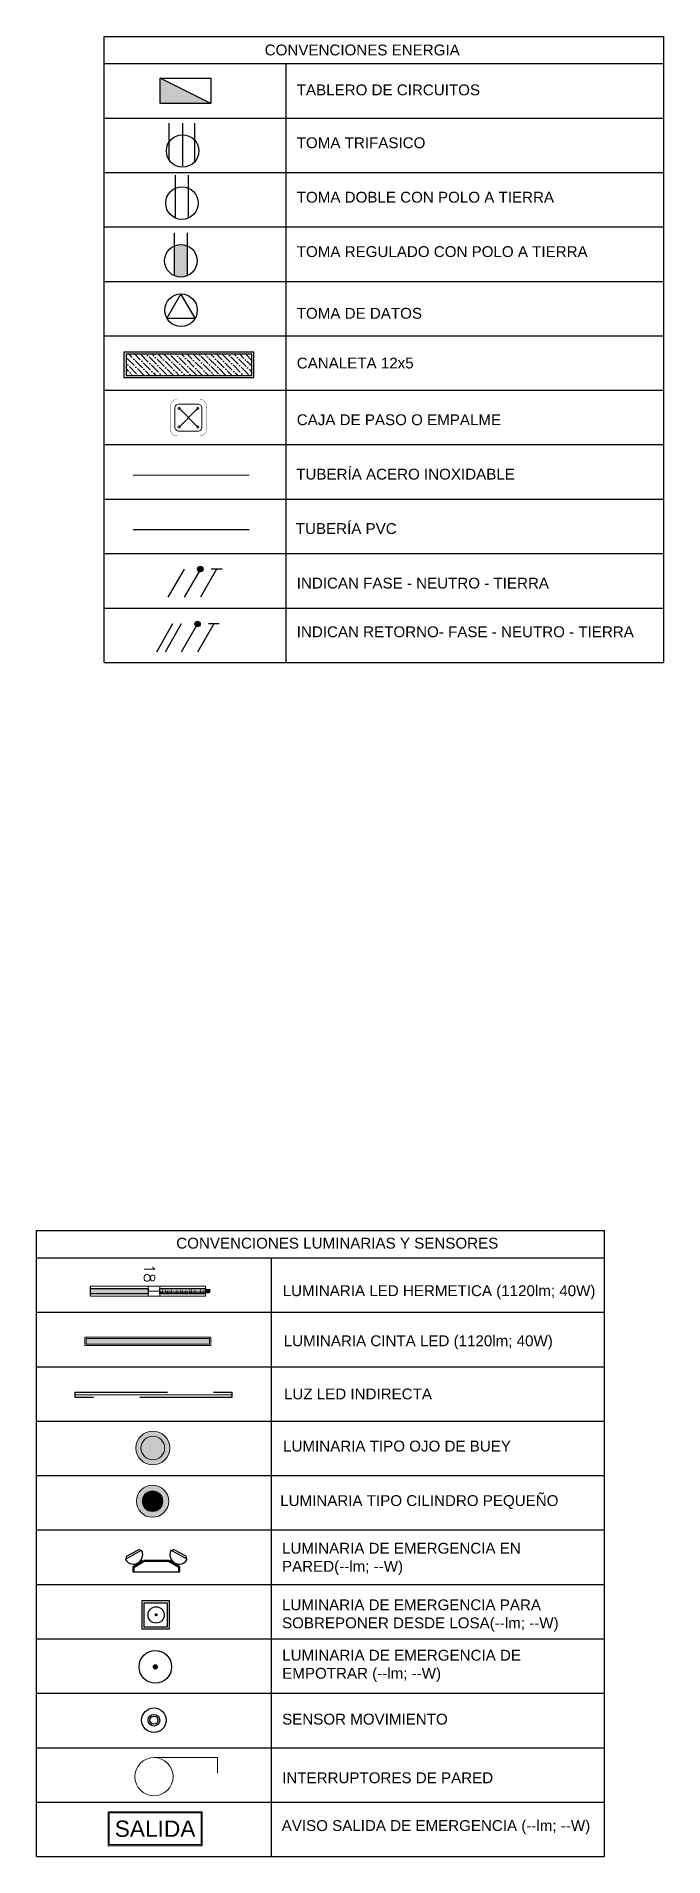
# Model space of a CAD drawing. Header units: millimetres. Extents: x -430 to 508, y 26 to 957.
# Drawn here: x 351.23 to 357.02, y 37.83 to 54.63 of the extents above; entities that cross this region are included whole.
import ezdxf
from ezdxf.enums import TextEntityAlignment as Align
from ezdxf.lldxf.tags import DXFTag

# ---------------------------------------------------------------- set-up
doc = ezdxf.new("R2010")
doc.units = ezdxf.units.MM
for name, pattern in [('CONTINUA', [0]), ('DASHED2', [9.525, 6.35, -3.175]), ('LÍNEAS_OCULTASX2', [0.75, 0.5, -0.25])]:
    doc.linetypes.add(name, pattern=pattern)
for name, color, linetype in [('-ALAMBRADO', 7, 'Continuous'), ('-CN-GYD-ILUMINACION-EM', 1, 'Continuous'), ('-CN-GYD-TEXTOS', 7, 'Continuous'), ('BYPASS', 7, 'Continuous'), ('CAJA DE PASO', 86, 'Continuous'), ('GG_EMERGENCIA 03', 1, 'Continuous'), ('GG_LUMINARIA LED HERMETICA', 1, 'Continuous'), ('GG_PROYECCION', 9, 'DASHED2'), ('LUMINARIA DE EMERGENCIA', 1, 'Continuous'), ('LUMINARIA EMERGENCIA DE EMPOTRAR', 1, 'Continuous'), ('LUMINARIA LED CIRCULAR', 7, 'Continuous'), ('LUZ LED INDIRECTA', 7, 'Continuous'), ('RE60', 7, 'Continuous'), ('SENSOR MOVIMIENTO', 3, 'Continuous'), ('T', 1, 'Continuous'), ('TB', 7, 'Continuous'), ('TOMA REGULADO', 1, 'Continuous'), ('TOMA TRIFASICO', 1, 'Continuous')]:
    doc.layers.add(name, color=color, linetype=linetype)
for name, color, linetype, lineweight in [('-CN-GYD-INTERRUPTORES DE PARED', 3, 'Continuous', 20), ('-CN-GYD-LUMINARIA CINTA LED', 4, 'Continuous', 18), ('-CN-GYD-TUBERIA PVC', 96, 'PVC_LINE', 25), ('-CN-GYD-TUBERÍA ILUMINACION', 250, 'Continuous', 18), ('-CN-GYD-TUBERÍA PRINCIPAL ILUMINACION', 5, 'Continuous', 5), ('-CN-GYD-TUBERÍA TOMACORRIENTE PVC', 86, 'Continuous', 18), ('_TEXTO', 7, 'Continuous', 9), ('L', 7, 'Continuous', 15), ('LUMINARIA DE EMERGENCIA PARA SOBREPONER', 1, 'Continuous', 25), ('RE80', 7, 'Continuous', 15)]:
    doc.layers.add(name, color=color, linetype=linetype, lineweight=lineweight)
doc.layers.add('JCA_HATCH 254', color=7, linetype='Continuous', true_color=0xcfcfcf)
doc.styles.add('CORPORATIVO', font='simplex.shx')
doc.styles.add('GYD', font='arial.ttf', dxfattribs={"height": 2.5})
doc.styles.add('ROMANS', font='arial.ttf')
doc.styles.get("Standard").update_dxf_attribs({"font": 'arial.ttf'})
tags = doc.linetypes.add('EMT_LINE', pattern='A,0.5,-0.2,["EMT",Standard,S=0.1,R=0,X=-0.1,Y=-0.05],-0.25', length=0.95).pattern_tags.tags
tags[6] = DXFTag(74, 10)
tags = doc.linetypes.add('PVC_LINE', pattern='A,0.5,-0.2,["PVC",Standard,S=0.1,R=0,X=-0.1,Y=-0.05],-0.25', length=0.95).pattern_tags.tags
tags[6] = DXFTag(74, 10)
pattern_1 = [(270, (73.633, 4.985), (10.40324, -6.00631), [1.50158, -10.51105]), (360, (73.6335, 4.2344), (10.40324, 6.00631), [0.75079, -20.05569]), (360, (73.6335, 4.047), (10.40324, 6.00631), [0.60063, -20.20584]), (360, (73.6335, 4.422), (10.40324, 6.00631), [0.60063, -20.20584]), (330, (73.633, 3.859), (10.40324, 6.00631), [0.4805, -11.53212]), (30, (73.633, 4.61), (4e-09, 12.01262), [0.4805, -11.53212])]
pattern_2 = [(0, (0, 0), (0, 6.985), [5.08, -1.905]), (90, (0, 0), (-6.985, 4e-16), [5.08, -1.905])]

msp = doc.modelspace()

# ---------------------------------------------------------------- texts
at = {"layer": 'RE60', "ltscale": 0.02, "char_height": 0.1, "attachment_point": 5, "style": 'ROMANS'}
for s, insert, width in [(' CONVENCIONES ENERGIA', (354.216, 54.5, 0), 5.55657), ('CONVENCIONES LUMINARIAS Y SENSORES ', (354.005, 43.493, 0), 2.96683)]:
    msp.add_mtext(s, dxfattribs=dict(at, insert=insert, width=width))
at = {"layer": 'RE80', "ltscale": 0.015, "char_height": 0.1, "attachment_point": 4, "style": 'ROMANS'}
for s, insert, width in [('\\pxl1,r1.8772;TABLERO DE CIRCUITOS', (353.531, 54.132, 0), 3.38772), ('\\pxl1,r1.8772;TOMA TRIFASICO', (353.531, 53.644, 0), 3.38772), ('\\pxl1,r1.8772;TOMA DOBLE CON POLO A TIERRA', (353.531, 53.142, 0), 3.38772), ('\\pxl1,r1.8772;TOMA REGULADO CON POLO A TIERRA', (353.531, 52.64, 0), 3.38772), ('\\pxl1,r1.8772;TOMA DE DATOS', (353.531, 52.071, 0), 3.38772), ('CANALETA 12x5', (353.631, 51.612), 3.38772), ('\\pxl1,r1.8772;CAJA DE PASO O EMPALME', (353.531, 51.089, 0), 3.38772), ('TUBERÍA ACERO INOXIDABLE', (353.626, 50.587, 0), 2.01185), ('TUBERÍA PVC', (353.622, 50.085, 0), 0.92699), ('\\pxl1,r1.8772;INDICAN FASE - NEUTRO - TIERRA', (353.531, 49.582, 0), 3.38772), ('\\pxl1,r1.8772,t34;INDICAN RETORNO- FASE - NEUTRO - TIERRA', (353.531, 49.133, 0), 3.52039), ('\\pxl1,r1.8772;LUMINARIA LED HERMETICA (1120lm; 40W)', (353.401, 43.04, 0), 4.02029), ('\\pxl1,r1.8772;LUMINARIA CINTA LED (1120lm; 40W)', (353.411, 42.578, 0), 4.02029), ('\\pxl1,r1.8772;LUZ LED INDIRECTA', (353.413, 42.102, 0), 1.70732), ('\\pxl1,r1.8772;LUMINARIA DE EMERGENCIA EN PARED(--lm; --W)', (353.395, 40.581, 0), 2.49295), ('\\pxl1,r1.8772;LUMINARIA DE EMERGENCIA PARA SOBREPONER DESDE LOSA(--lm; --W)', (353.395, 40.059, 0), 2.91315), ('\\pxl1,r1.8772;LUMINARIA DE EMERGENCIA DE EMPOTRAR (--lm; --W)', (353.397, 39.594, 0), 3.02409), ('\\pxl1,r1.8772;SENSOR MOVIMIENTO', (353.396, 39.102, 0), 3.38772), ('\\pxl1,r1.8772;AVISO SALIDA DE EMERGENCIA (--lm; --W)', (353.392, 38.106, 0), 3.16485)]:
    msp.add_mtext(s, dxfattribs=dict(at, insert=insert, width=width))
for s, insert in [('\\pxt5;LUMINARIA TIPO OJO DE BUEY', (353.505, 41.621)), ('\\pxt5;LUMINARIA TIPO CILINDRO PEQUEÑO', (353.478, 41.105, 0)), ('INTERRUPTORES DE PARED', (353.496, 38.561))]:
    msp.add_mtext_dynamic_manual_height_columns(s, width=1414.4807, gutter_width=187.5, heights=[277.011], dxfattribs=dict(at, insert=insert))

# ---------------------------------------------------------------- blocks, each defined once
blk = doc.blocks.new('Sensor 360º_')
at = {"layer": 'SENSOR MOVIMIENTO'}
for radius in [0.113, 0.054, 0.0375]:
    blk.add_circle((0, 0), radius, dxfattribs=at)
blk = doc.blocks.new('OJO DE BUEY 12W')
at = {"layer": '-CN-GYD-TUBERÍA ILUMINACION', "linetype": 'EMT_LINE', "lineweight": 5, "ltscale": 10}
h = blk.add_hatch(color=256, dxfattribs=at)
h.dxf.hatch_style = 1
h.set_gradient(color1=(147, 149, 152), color2=(248, 246, 176), name='SPHERICAL')
edge = h.paths.add_edge_path()
edge.add_arc((0, 0), 72.7, 0, 360)
at = {"layer": 'JCA_HATCH 254', "transparency": 33554687}
h = blk.add_hatch(color=256, dxfattribs=at)
h.dxf.hatch_style = 1
h.paths.add_polyline_path([(-104, 0, 1), (104, 0, 1)])
h.paths.add_polyline_path([(73, 0, -1), (-73, 0, -1)], flags=16)
at = {"layer": '-CN-GYD-TUBERÍA ILUMINACION', "linetype": 'Continuous', "lineweight": 5, "ltscale": 10}
blk.add_circle((0, 0), 72.7, dxfattribs=at)
at = {"layer": 'LUMINARIA LED CIRCULAR', "linetype": 'Continuous', "lineweight": 5, "ltscale": 10}
blk.add_circle((0, 0), 104, dxfattribs=at)
blk = doc.blocks.new('*U529')
at = {"layer": '-CN-GYD-ILUMINACION-EM', "ltscale": 0.3}
for p, q in [((-145, 270), (-200, 170)), ((-114, 285), (-197, 136)), ((-119, 277), (-119, 277)), ((-193, 144), (-193, 144)), ((-114, -285), (-197, -136)), ((-193, -144), (-193, -144)), ((-145, -270), (-200, -170)), ((-119, -277), (-119, -277))]:
    blk.add_line(p, q, dxfattribs=at)
at = {"layer": '-CN-GYD-ILUMINACION-EM'}
for p, q in [((0, 217), (-46, 217)), ((0, 207), (-40, 207)), ((0, -217), (0, 217)), ((-104, 116), (-104, -116)), ((-94, 114), (-94, -114)), ((-46, -217), (0, -217)), ((-40, -207), (0, -207))]:
    blk.add_line(p, q, dxfattribs=at)
for points in [[(-46, 217), (-104, 116)], [(-40, 207), (-94, 114)], [(-56, 199), (-70, 208)], [(-96, 130), (-110, 138)], [(-96, -130), (-110, -138)], [(-46, -217), (-104, -116)], [(-40, -207), (-94, -114)], [(-56, -199), (-70, -208)]]:
    blk.add_lwpolyline(points, dxfattribs=at)
at = {"layer": '-CN-GYD-ILUMINACION-EM', "ltscale": 0.3}
for centre, radius, start, end in [((-183, 161), 19.1, 150.9715, 240.9715), ((-156, 211), 85.5, 240.9715, 60.9715), ((-128, 260), 19.1, 60.9715, 150.9715), ((-183, -161), 19.1, 119.0285, 209.0285), ((-156, -211), 85.5, 299.0285, 119.0285), ((-128, -260), 19.1, 209.0285, 299.0285)]:
    blk.add_arc(centre, radius, start, end, dxfattribs=at)
at = {"layer": '-CN-GYD-TEXTOS', "style": 'GYD'}
blk.add_attdef('5', (-68, -406), '', height=125, rotation=90, dxfattribs=at)
blk = doc.blocks.new('A$Cc7fbbbd8')
at = {"layer": 'GG_EMERGENCIA 03', "ltscale": 0.3}
h = blk.add_hatch(dxfattribs=at)
h.set_pattern_fill('ANSI31', color=256, scale=0.0005, angle=90)
h.set_pattern_definition([(135, (0.0614115, 0.0595737), (-0.00112253, -0.00112253), [])])
edge = h.paths.add_edge_path()
edge.add_arc((0.0614, 0.1), 0.00475, 0, 360)
for points in [[(-0.005, 0.0348), (-0.005, 0.1606), (0.1278, 0.1606), (0.1278, 0.0348)], [(0.005, 0.0448), (0.005, 0.1506), (0.1178, 0.1506), (0.1178, 0.0448)]]:
    blk.add_lwpolyline(points, close=True, dxfattribs=at)
for radius in [0.0376, 0.00475]:
    blk.add_circle((0.0614, 0.1), radius, dxfattribs=at)
blk = doc.blocks.new('Luminaria Lineal lumen')
at = {"layer": '-CN-GYD-INTERRUPTORES DE PARED'}
h = blk.add_hatch(dxfattribs=at)
h.set_pattern_fill('SWAMP', color=252, scale=0.5, angle=90)
h.set_pattern_definition([(90, (-99.318, -5.545), (-10.99852, 6.35), [1.5875, -11.1125]), (180, (-99.3185, -4.7517), (-10.99852, -6.35), [0.79375, -21.2033]), (180, (-99.3185, -4.553), (-10.99852, -6.35), [0.635, -21.36205]), (180, (-99.3185, -4.95), (-10.99852, -6.35), [0.635, -21.36205]), (150, (-99.318, -4.355), (-10.99852, -6.35), [0.508, -12.192]), (210, (-99.318, -5.149), (-5e-09, -12.7), [0.508, -12.192])])
h.paths.add_polyline_path([(-560, 25), (-560, -25), (560, -25), (560, 25)])
at = {"layer": '-CN-GYD-INTERRUPTORES DE PARED', "color": 4}
for points in [[(-572, -37), (-572, 37), (572, 37), (572, -37)], [(-560, -25), (-560, 25), (560, 25), (560, -25)]]:
    blk.add_lwpolyline(points, close=True, dxfattribs=at)
blk = doc.blocks.new('GG_HERMETICA')
h = blk.add_hatch()
h.set_pattern_fill('SWAMP', color=252, scale=0.472938, angle=270)
h.set_pattern_definition(pattern_1)
h.paths.add_polyline_path([(-20, -24), (-20, 23), (-550, 23), (-550, -24)])
h = blk.add_hatch()
h.set_pattern_fill('SWAMP', color=252, scale=0.472938, angle=270)
h.set_pattern_definition(pattern_1)
h.paths.add_polyline_path([(509, -24), (509, 24), (90, 23), (90, -24)])
at = {"layer": '-CN-GYD-INTERRUPTORES DE PARED', "color": 1}
blk.add_line((-20, 0), (90, 0), dxfattribs=at)
at = {"layer": '-CN-GYD-INTERRUPTORES DE PARED', "color": 1, "extrusion": (0, 0, -1)}
blk.add_lwpolyline([(20, -46), (550, -46), (550, 46), (20, 46)], dxfattribs=at)
at = {"layer": '-CN-GYD-INTERRUPTORES DE PARED', "color": 1}
for points in [[(509, -46), (509, 46)], [(513, 8), (512, 7), (512, 3), (511, 0), (511, -13), (509, -13), (509, 0), (509, 13), (511, 13), (511, 0), (512, -3), (512, -7), (513, -8)], [(519, 12), (519, 17), (513, 17), (513, 17), (512, 16), (511, 15), (511, 13), (512, 12), (513, 11), (519, 11)], [(513, 11), (513, 8), (519, 8)], [(518, 17), (518, 11), (518, 8), (518, 0), (518, -8), (518, -11), (518, -17)], [(528, -12), (528, -16), (520, -16), (520, -12), (520, 0), (520, 12), (519, 12), (519, 0), (519, -12), (520, -12)], [(520, 12), (520, 16), (528, 16), (528, 12)], [(528, 8), (520, 8)], [(541, -14), (540, -16), (530, -16), (530, -12), (530, 0), (530, 12), (528, 12), (528, 0), (528, -12), (530, -12)], [(530, 12), (530, 16), (540, 16), (541, 14)], [(530, 7), (540, 7), (540, 9), (530, 9)], [(540, 9), (541, 11)], [(540, 7), (541, 4)], [(519, -12), (519, -17), (513, -17), (513, -17), (512, -16), (511, -15), (511, -13), (512, -12), (513, -11), (519, -11)], [(513, -11), (513, -8), (519, -8)], [(528, -8), (520, -8)], [(530, -7), (540, -7), (540, -9), (530, -9)], [(540, -7), (541, -4)], [(540, -9), (541, -11)]]:
    blk.add_lwpolyline(points, dxfattribs=at)
blk.add_lwpolyline([(550, -11), (550, 0), (550, 11), (548, 14), (546, 14), (541, 14), (541, 0), (541, -14), (546, -14), (548, -14)], close=True, dxfattribs=at)
for points in [[(509, 46, 0), (90, 46, 0), (-20, 46, 0), (-20, -46, 0), (90, -46, 0), (90, 46, 0)], [(90, -46, 0), (509, -46, 0)]]:
    blk.add_polyline3d(points, dxfattribs=at)
at = {"ltscale": 0.3}
blk.add_line((-550, -40), (-550, 40), dxfattribs=at)
at = {"color": 1}
blk.add_lwpolyline([(-20, 23), (-20, -24), (-550, -24), (-550, 23)], close=True, dxfattribs=at)
blk.add_lwpolyline([(509, -24), (90, -24), (90, 23), (509, 23)], dxfattribs=at)
at = {"color": 7, "style": 'CORPORATIVO', "flags": 1}
for tag, p in [('TIPOCONTROL', (-554, 0)), ('CONTROL', (-554, 10)), ('ACTUADOR', (-554, -10))]:
    blk.add_attdef(tag, text='', height=2, dxfattribs=at).set_placement(p, align=Align.MIDDLE_RIGHT)
at = {"color": 7, "style": 'CORPORATIVO'}
blk.add_attdef('IDENTIFICACION', text='', height=2, dxfattribs=at).set_placement((0, 82), align=Align.BOTTOM_CENTER)
at = {"color": 7, "style": 'CORPORATIVO', "flags": 1}
for tag, p in [('FABRICANTE', (553, 16)), ('REFERENCIA', (553, 5)), ('LOCALIZACION', (553, -5)), ('POTENCIA', (553, -16))]:
    blk.add_attdef(tag, text='', height=2, dxfattribs=at).set_placement(p, align=Align.MIDDLE_LEFT)
at = {"color": 7, "style": 'CORPORATIVO'}
blk.add_attdef('CIRCUITO', text='', height=2, dxfattribs=at).set_placement((532, -92), align=Align.TOP_LEFT)
blk = doc.blocks.new('A$C9f2337e8')
at = {"layer": 'GG_PROYECCION', "color": 40, "linetype": 'CONTINUA', "ltscale": 0.3, "true_color": 0xf8d731, "const_width": 0.01}
blk.add_lwpolyline([(-6.832, -0.371), (0.409, -0.371)], dxfattribs=at)
at = {"layer": 'GG_PROYECCION', "color": 0, "ltscale": 0.3}
blk.add_lwpolyline([(-6.832, -0.396), (-6.832, -0.346), (0.409, -0.346), (0.409, -0.396)], close=True, dxfattribs=at)
blk = doc.blocks.new('A$Cd32da91f')
at = {"layer": '-CN-GYD-TUBERÍA ILUMINACION', "linetype": 'EMT_LINE', "lineweight": 5, "ltscale": 10}
h = blk.add_hatch(color=256, dxfattribs=at)
h.dxf.hatch_style = 1
h.set_gradient(color1=(248, 215, 49), color2=(248, 215, 49), name='INVSPHERICAL')
h.paths.add_polyline_path([(0.0875, -0.0302), (0.0971, -0.032), (0.1061, -0.0355), (0.1144, -0.0406), (0.1216, -0.0472), (0.1274, -0.0549), (0.1318, -0.0636), (0.1344, -0.073), (0.1353, -0.0827), (0.1344, -0.0923), (0.1318, -0.1017), (0.1274, -0.1104), (0.1216, -0.1181), (0.1144, -0.1247), (0.1061, -0.1298), (0.0971, -0.1333), (0.0875, -0.1351), (0.0778, -0.1351), (0.0682, -0.1333), (0.0592, -0.1298), (0.0509, -0.1247), (0.0437, -0.1181), (0.0379, -0.1104), (0.0336, -0.1017), (0.0309, -0.0923), (0.03, -0.0827), (0.0309, -0.073), (0.0336, -0.0636), (0.0379, -0.0549), (0.0437, -0.0472), (0.0509, -0.0406), (0.0592, -0.0355), (0.0682, -0.032), (0.0778, -0.0302)])
at = {"transparency": 33554687}
h = blk.add_hatch(color=256, dxfattribs=at)
h.dxf.hatch_style = 1
edge = h.paths.add_edge_path()
edge.add_ellipse((0.0827, -0.0827), major_axis=(0.0584, 0.0584), ratio=1, start_angle=0, end_angle=360)
edge = h.paths.add_edge_path(flags=16)
edge.add_ellipse((0.0827, -0.0827), major_axis=(0.0372, 0.0372), ratio=1, start_angle=0, end_angle=360)
h = blk.add_hatch(color=256, dxfattribs=at)
h.dxf.hatch_style = 1
edge = h.paths.add_edge_path()
edge.add_ellipse((0.0827, -0.0827), major_axis=(0.0514, 0.0514), ratio=1, start_angle=0, end_angle=360)
edge.add_ellipse((0.0827, -0.0827), major_axis=(0.0584, 0.0584), ratio=1, start_angle=0, end_angle=360)
edge.add_ellipse((0.0827, -0.0827), major_axis=(0.0514, 0.0514), ratio=1, start_angle=0, end_angle=360)
edge.add_ellipse((0.0827, -0.0827), major_axis=(0.0584, 0.0584), ratio=1, start_angle=0, end_angle=360)
edge.add_ellipse((0.0827, -0.0827), major_axis=(0.0514, 0.0514), ratio=1, start_angle=0, end_angle=360)
edge.add_ellipse((0.0827, -0.0827), major_axis=(0.0584, 0.0584), ratio=1, start_angle=0, end_angle=360)
at = {"layer": '-CN-GYD-TUBERÍA ILUMINACION', "linetype": 'Continuous', "ltscale": 10}
for major_axis in [(0.0584, 0.0584), (0.0372, 0.0372)]:
    blk.add_ellipse((0.0827, -0.0827), major_axis=major_axis, ratio=1, start_param=5.497787, end_param=11.780972, dxfattribs=at)
blk = doc.blocks.new('A$C078c93ae')
at = {"layer": 'LUMINARIA EMERGENCIA DE EMPOTRAR', "ltscale": 0.3}
h = blk.add_hatch(dxfattribs=at)
h.set_pattern_fill('ANSI31', color=256, scale=0.001)
h.set_pattern_definition([(45, (-0.005658, 0.0751944), (-0.00224506, 0.00224506), [])])
edge = h.paths.add_edge_path()
edge.add_arc((0.0752, 0.0752), 0.00949, 0, 360)
for radius in [0.0752, 0.00949]:
    blk.add_circle((0.0752, 0.0752, 0), radius, dxfattribs=at)
blk = doc.blocks.new('Salida_3.8W')
h = blk.add_hatch()
h.set_pattern_fill('ANGLE', color=256)
h.set_pattern_definition(pattern_2)
h.paths.add_polyline_path([(0.434, -0.01), (0.434, 0.303), (-0.434, 0.303), (-0.434, -0.01)])
h.paths.add_polyline_path([(-0.424, 0), (-0.424, 0.293), (0.424, 0.293), (0.424, 0)], flags=16)
h = blk.add_hatch()
h.set_pattern_fill('ANGLE', color=256)
h.set_pattern_definition(pattern_2)
h.paths.add_polyline_path([(0.434, -0.01), (0.434, 0.303), (-0.434, 0.303), (-0.434, -0.01)])
h.paths.add_polyline_path([(-0.424, 0), (-0.424, 0.293), (0.424, 0.293), (0.424, 0)], flags=16)
at = {"layer": 'L'}
h = blk.add_hatch(dxfattribs=at)
h.set_pattern_fill('ANGLE', color=3)
h.set_pattern_definition([(0, (-44.6785, -37.2514), (0, 6.985), [5.08, -1.905]), (90, (-44.6785, -37.2514), (-6.985, 4e-16), [5.08, -1.905])])
h.paths.add_polyline_path([(0.434, -0.01), (0.434, 0.303), (-0.434, 0.303), (-0.434, -0.01)])
h.paths.add_polyline_path([(-0.424, 0), (-0.424, 0.293), (0.424, 0.293), (0.424, 0)], flags=16)
h = blk.add_hatch(color=3, dxfattribs=at)
h.paths.add_polyline_path([(0.434, -0.01), (0.434, 0.303), (-0.434, 0.303), (-0.434, -0.01)])
h.paths.add_polyline_path([(-0.424, 0), (-0.424, 0.293), (0.424, 0.293), (0.424, 0)], flags=16)
at = {"layer": 'L', "color": 3}
for points in [[(-0.434, 0.303), (0.434, 0.303), (0.434, -0.01), (-0.434, -0.01)], [(-0.424, 0.293), (0.424, 0.293), (0.424, 0), (-0.424, 0)]]:
    blk.add_lwpolyline(points, close=True, dxfattribs=at)
at = {"layer": 'L', "color": 3, "insert": (0, 0.146, 712.661), "char_height": 0.15, "width": 0.84839, "attachment_point": 5}
blk.add_mtext('\\pxqc;SALIDA', dxfattribs=at)
blk = doc.blocks.new('t')
at = {"layer": 'T'}
for p, q in [((0.0063, 0.03), (0.2042, 0.03)), ((0.0063, -0.03), (0.2042, -0.03))]:
    blk.add_line(p, q, dxfattribs=at)
blk.add_circle((0.075, 0), 0.075, dxfattribs=at)
blk = doc.blocks.new('TB')
at = {"layer": 'TB'}
h = blk.add_hatch(color=256, dxfattribs=at)
h.dxf.hatch_style = 1
h.paths.add_polyline_path([(0.156, 0), (-0.156, 0.156), (-0.156, 0)])
blk.add_lwpolyline([(-0.156, 0.156), (0.156, 0.156), (0.156, 0), (-0.156, 0)], close=True, dxfattribs=at)
blk.add_lwpolyline([(0.156, 0), (-0.156, 0.156)], dxfattribs=at)
blk = doc.blocks.new('Caja de paso')
at = {"layer": '-CN-GYD-TUBERÍA TOMACORRIENTE PVC', "const_width": 0.00173}
blk.add_lwpolyline([(-0.111, 0.067), (-0.111, -0.067, 0.414214), (-0.067, -0.111), (0.067, -0.111, 0.414214), (0.111, -0.067), (0.111, 0.067, 0.414214), (0.067, 0.111), (-0.067, 0.111, 0.414214)], format="xyb", close=True, dxfattribs=at)
at = {"layer": '-CN-GYD-TUBERÍA TOMACORRIENTE PVC'}
blk.add_lwpolyline([(-0.057, -0.082), (0.057, -0.082, 0.414214), (0.082, -0.057), (0.082, 0.057, 0.414214), (0.057, 0.082), (-0.057, 0.082, 0.414214), (-0.082, 0.057), (-0.082, -0.057, 0.414214)], format="xyb", close=True, dxfattribs=at)
at = {"layer": '-CN-GYD-TUBERÍA TOMACORRIENTE PVC', "linetype": 'LÍNEAS_OCULTASX2'}
for points in [[(-0.057, 0.057), (0.057, -0.057)], [(0.057, 0.057), (-0.057, -0.057)]]:
    blk.add_lwpolyline(points, dxfattribs=at)
at = {"layer": '-CN-GYD-TUBERÍA TOMACORRIENTE PVC'}
for centre in [(-0.057, 0.057), (0.057, 0.057), (-0.057, -0.057), (0.057, -0.057)]:
    blk.add_circle(centre, 0.00665, dxfattribs=at)
blk = doc.blocks.new('3x')
at = {"layer": '-ALAMBRADO'}
h = blk.add_hatch(color=256, dxfattribs=at)
edge = h.paths.add_edge_path()
edge.add_arc((0.078, 0.13), 0.025, 0, 360)
for p, q in [((-0.152, 0.13), (-0.302, -0.13)), ((-0.072, 0.13), (-0.222, -0.13)), ((0.078, 0.13), (-0.072, -0.13)), ((0.228, 0.13), (0.078, -0.13))]:
    blk.add_line(p, q, dxfattribs=at)
blk.add_lwpolyline([(0.278, 0.13), (0.178, 0.13)], dxfattribs=at)
blk.add_circle((0.078, 0.13), 0.025, dxfattribs=at)
blk = doc.blocks.new('*U27')
at = {"layer": '-ALAMBRADO'}
blk.add_blockref('3x', (0, 0), dxfattribs=at)
blk = doc.blocks.new('2x')
at = {"layer": '-ALAMBRADO'}
h = blk.add_hatch(color=256, dxfattribs=at)
edge = h.paths.add_edge_path()
edge.add_arc((0.075, 0.13), 0.025, 0, 360)
for p, q in [((-0.075, 0.13), (-0.225, -0.13)), ((0.075, 0.13), (-0.075, -0.13)), ((0.225, 0.13), (0.075, -0.13))]:
    blk.add_line(p, q, dxfattribs=at)
blk.add_lwpolyline([(0.275, 0.13), (0.175, 0.13)], dxfattribs=at)
blk.add_circle((0.075, 0.13), 0.025, dxfattribs=at)
blk = doc.blocks.new('*U23')
at = {"layer": '-ALAMBRADO'}
blk.add_blockref('2x', (0, 0), dxfattribs=at)
blk = doc.blocks.new('A$Cce91d04e')
at = {"layer": 'T'}
blk.add_lwpolyline([(0.1402, 0.038), (0.0743, 0.15), (0.0098, 0.038)], close=True, dxfattribs=at)
blk.add_ellipse((0.075, 0.075), major_axis=(-0.053, 0.053), ratio=1, start_param=-0.785398, end_param=5.497787, dxfattribs=at)
blk = doc.blocks.new('*U549')
at = {"linetype": 'Continuous', "true_color": 0x6b6bff}
h = blk.add_hatch(dxfattribs=at)
h.set_pattern_fill('ANSI36', color=171, scale=12.01033, angle=180)
h.set_pattern_definition([(225, (5431875.837, 2115561.8), (-20.2229691, -74.15088673), [95.3319906, -19.0663981, 0, -19.0663981])])
h.paths.add_polyline_path([(3125296, 1822009), (3125491, 1822009), (3125491, 1823170), (3125296, 1823170)])
at = {"color": 171, "linetype": 'Continuous', "true_color": 0x6b6bff}
for points in [[(3125276, 1821989), (3125511, 1821989), (3125511, 1823190), (3125276, 1823190)], [(3125296, 1822009), (3125491, 1822009), (3125491, 1823170), (3125296, 1823170)]]:
    blk.add_lwpolyline(points, close=True, dxfattribs=at)
blk = doc.blocks.new('A$C28df0a04')
at = {"layer": 'TOMA REGULADO'}
h = blk.add_hatch(color=256, dxfattribs=at)
h.dxf.hatch_style = 1
edge = h.paths.add_edge_path()
edge.add_ellipse((0.15, 0.15), major_axis=(-0.106, 0.106), ratio=1, start_angle=291.4218, end_angle=338.5782)
edge.add_line((0.09, 0.287), (0.09, 0.013))
edge.add_ellipse((0.15, 0.15), major_axis=(-0.106, 0.106), ratio=1, start_angle=111.4218, end_angle=158.5782)
edge.add_line((0.21, 0.013), (0.21, 0.287))
for p, q in [((0.09, 0.013), (0.09, 0.408)), ((0.21, 0.013), (0.21, 0.408))]:
    blk.add_line(p, q, dxfattribs=at)
blk.add_ellipse((0.15, 0.15), major_axis=(-0.106, 0.106), ratio=1, dxfattribs=at)
blk = doc.blocks.new('A$C8f8caf15')
at = {"layer": 'T'}
for p, q in [((0.013, -0.153), (0.408, -0.153)), ((0.067, -0.025), (0.408, -0.025)), ((0.053, -0.264), (0.408, -0.264))]:
    blk.add_line(p, q, dxfattribs=at)
blk.add_ellipse((0.15, -0.15), major_axis=(0.106, 0.106), ratio=1, start_param=5.497787, end_param=11.780972, dxfattribs=at)

# ---------------------------------------------------------------- linework, layer by layer
at = {"layer": '-CN-GYD-INTERRUPTORES DE PARED', "color": 3, "extrusion": (0, 0, -1)}
for p, q in [((352.313, 38.748), (352.9, 38.748)), ((352.9, 38.748), (352.9, 38.604))]:
    msp.add_line(p, q, dxfattribs=at)
msp.add_circle((-352.313, 38.572), 0.176, dxfattribs=at)
at = {"layer": '-CN-GYD-TUBERIA PVC', "linetype": 'PVC_LINE', "ltscale": 10, "const_width": 0.01, "elevation": 0}
msp.add_lwpolyline([(352.118, 50.076), (353.194, 50.076)], dxfattribs=at)
at = {"layer": '-CN-GYD-TUBERÍA PRINCIPAL ILUMINACION', "linetype": 'EMT_LINE', "ltscale": 10, "const_width": 0.01, "elevation": 0}
msp.add_lwpolyline([(352.118, 50.578), (353.194, 50.578)], dxfattribs=at)
at = {"layer": 'RE60'}
for p, q in [((357.018, 54.626, 0), (357.018, 48.851, 0)), ((353.531, 54.375, 0), (353.531, 48.851, 0)), ((351.853, 53.873, 0), (357.018, 53.873, 0)), ((351.853, 53.371, 0), (357.018, 53.371, 0)), ((351.853, 52.868, 0), (357.018, 52.868, 0)), ((351.853, 52.366, 0), (357.018, 52.366, 0)), ((351.853, 51.864, 0), (357.018, 51.864, 0)), ((351.853, 51.362, 0), (357.018, 51.362, 0)), ((351.853, 50.86, 0), (357.018, 50.86, 0)), ((351.853, 50.357, 0), (357.018, 50.357, 0)), ((351.853, 49.855, 0), (357.018, 49.855, 0)), ((351.853, 49.353, 0), (357.018, 49.353, 0)), ((351.853, 48.851, 0), (357.018, 48.851, 0)), ((351.227, 37.835, 0), (351.227, 43.61, 0)), ((353.396, 43.359, 0), (353.396, 37.835, 0)), ((351.227, 42.857, 0), (356.472, 42.857, 0)), ((351.227, 42.354, 0), (356.472, 42.354, 0)), ((351.227, 41.852, 0), (356.472, 41.852, 0)), ((351.227, 41.35, 0), (356.472, 41.35, 0)), ((351.227, 40.848, 0), (356.472, 40.848, 0)), ((351.227, 40.346, 0), (356.472, 40.346, 0)), ((351.227, 39.843, 0), (356.472, 39.843, 0)), ((351.227, 39.341, 0), (356.472, 39.341, 0)), ((351.227, 38.839, 0), (356.472, 38.839, 0)), ((351.227, 38.337, 0), (356.472, 38.337, 0)), ((351.227, 37.835, 0), (356.472, 37.835, 0))]:
    msp.add_line(p, q, dxfattribs=at)
at = {"layer": 'RE60', "elevation": 0}
for points in [[(351.853, 54.626), (357.018, 54.626)], [(351.853, 48.851), (351.853, 54.626)], [(351.853, 54.375), (357.018, 54.375)], [(351.227, 43.61), (356.472, 43.61)], [(356.472, 37.835), (356.472, 42.857), (356.472, 43.61)], [(351.227, 43.359), (356.472, 43.359)]]:
    msp.add_lwpolyline(points, dxfattribs=at)

# ---------------------------------------------------------------- block references
at = {"layer": '-CN-GYD-LUMINARIA CINTA LED', "xscale": -0.001016, "yscale": 0.001016, "zscale": 0.288, "rotation": 180}
msp.add_blockref('Luminaria Lineal lumen', (352.256, 42.588), dxfattribs=at)
at = {"ltscale": 0.5, "xscale": 0.001, "yscale": 0.001, "zscale": 0.001, "rotation": 90}
msp.add_blockref('*U549', (2175.225, -3073.797), dxfattribs=at)
at = {"layer": '_TEXTO', "linetype": 'Continuous', "ltscale": 10}
for name, p, zscale in [('*U23', (352.666, 49.582, 0), 0.5), ('*U27', (352.637, 49.076, 0), 320)]:
    msp.add_blockref(name, p, dxfattribs=dict(at, zscale=zscale))
at = {"layer": 'BYPASS', "xscale": 1.8, "yscale": 1.8}
msp.add_blockref('A$Cd32da91f', (352.151, 41.262), dxfattribs=at)
at = {"layer": 'CAJA DE PASO', "linetype": 'Continuous', "ltscale": 10, "xscale": 1.523145158877299, "yscale": 1.523145158877299, "zscale": 1.523145158877299}
msp.add_blockref('Caja de paso', (352.631, 51.109, 0), dxfattribs=at)
at = {"layer": 'GG_LUMINARIA LED HERMETICA'}
ref = msp.add_blockref('GG_HERMETICA', (352.278, 43.051), dxfattribs=dict(at, xscale=0.001, yscale=0.001, zscale=0.001))
ref.add_attrib('IDENTIFICACION', '18', dxfattribs={"layer": '0', "color": 7, "height": 0.1, "rotation": 270, "style": 'CORPORATIVO'}).set_placement((352.191, 43.216), align=Align.BOTTOM_CENTER)
at = {"layer": 'L'}
msp.add_blockref('Salida_3.8W', (352.323, 37.945, 0), dxfattribs=at)
at = {"layer": 'LUMINARIA DE EMERGENCIA', "linetype": 'Continuous', "ltscale": 10, "xscale": 0.001, "yscale": 0.001, "zscale": 0.001, "rotation": 270}
msp.add_blockref('*U529', (352.334, 40.463, 0), dxfattribs=at)
at = {"layer": 'LUMINARIA DE EMERGENCIA PARA SOBREPONER', "xscale": 2, "yscale": 2, "zscale": 2, "rotation": 270}
msp.add_blockref('A$Cc7fbbbd8', (352.133, 40.187, 0), dxfattribs=at)
at = {"layer": 'LUMINARIA EMERGENCIA DE EMPOTRAR', "xscale": 2, "yscale": 2}
for name, p in [('A$Cce91d04e', (352.413, 51.95)), ('A$C078c93ae', (352.175, 39.435))]:
    msp.add_blockref(name, p, dxfattribs=at)
at = {"layer": 'LUMINARIA LED CIRCULAR', "xscale": 0.0015, "yscale": 0.0015, "zscale": 0.578415361173768}
msp.add_blockref('OJO DE BUEY 12W', (352.302, 41.604), dxfattribs=at)
at = {"layer": 'LUZ LED INDIRECTA', "xscale": 0.2}
msp.add_blockref('A$C9f2337e8', (352.951, 42.466, 0), dxfattribs=at)
at = {"layer": 'SENSOR MOVIMIENTO'}
msp.add_blockref('Sensor 360º_', (352.312, 39.093, 0), dxfattribs=at)
at = {"layer": 'T', "xscale": 2, "yscale": 2, "zscale": 1.5, "rotation": 90}
msp.add_blockref('t', (352.571, 52.938, 0), dxfattribs=at)
at = {"layer": 'TB', "xscale": 1.5, "yscale": 1.5, "zscale": 1.5}
msp.add_blockref('TB', (352.603, 54.007, 0), dxfattribs=at)
at = {"layer": 'TOMA REGULADO'}
msp.add_blockref('A$C28df0a04', (352.411, 52.406), dxfattribs=at)
at = {"layer": 'TOMA TRIFASICO', "rotation": 90}
msp.add_blockref('A$C8f8caf15', (352.427, 53.419), dxfattribs=at)

msp.set_redraw_order([(e.dxf.handle, doc.entitydb.next_handle()) for e in msp.query("TEXT MTEXT ATTDEF DIMENSION ARC_DIMENSION")])  # texts and dimensions are drawn at this point

doc.saveas('drawing.dxf')
